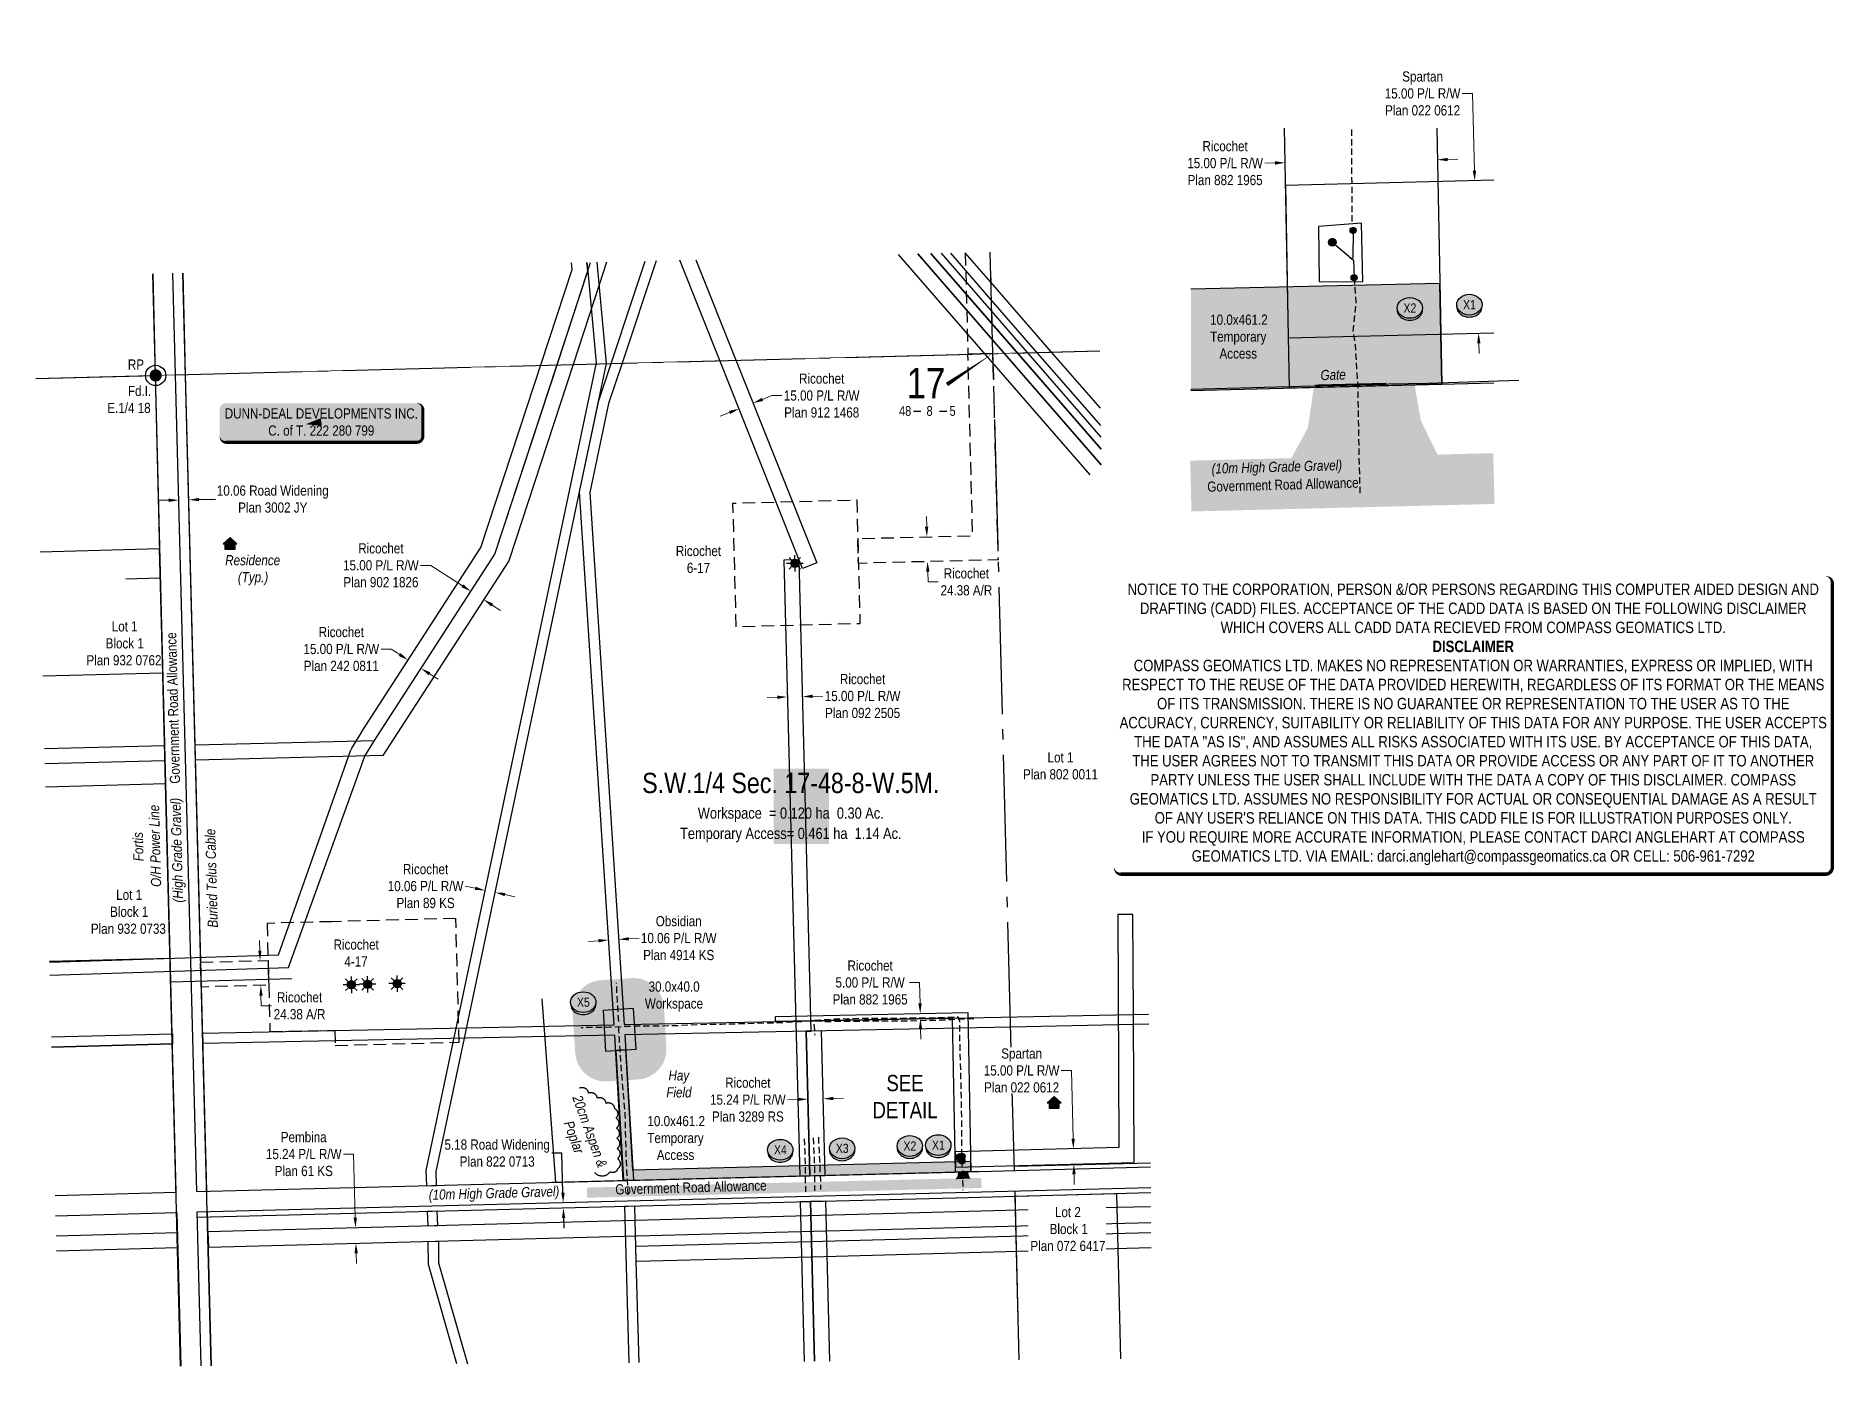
# Model space of a CAD drawing. Extents: x 623791 to 625561, y 5888643 to 5889953.
import ezdxf
from ezdxf.enums import TextEntityAlignment as Align

# ---------------------------------------------------------------- set-up
doc = ezdxf.new("R2010")
doc.units = 0
doc.header["$LTSCALE"] = 5
doc.header["$PDSIZE"] = 0.5
for name, pattern in [('0', [1, 1, 0]), ('foc-ACCESSROAD', [3.75, 2.5, -1.25]), ('foc-QUARTERLINE', [33, 25, -3, 2, -3]), ('UG_PIPE', [1.875, 1.25, -0.625])]:
    doc.linetypes.add(name, pattern=pattern)
doc.layers.get('Defpoints').update_dxf_attribs({"color": 9})
for name, color, linetype in [('10', 1, 'Continuous'), ('35', 37, 'Continuous'), ('9', 3, 'Continuous'), ('AS-FENCE', 48, 'foc-FENCE'), ('AS-OWNER', 7, 'Continuous'), ('AS-PIPE-UG', 44, 'UG_PIPE'), ('AS-POWER', 104, 'foc-POWER'), ('AS-POWER-T', 104, 'Continuous'), ('AS-RESIDENCE', 14, 'Continuous'), ('AS-ROADS', 254, 'Continuous'), ('AS-SYMBOL', 7, 'Continuous'), ('AS-TELUS', 224, 'foc-TEL'), ('AS-UNDERLAY-H', 141, 'Continuous'), ('C-RW', 13, 'Continuous'), ('C-SYMBOL', 7, 'Continuous'), ('C-WS-S', 8, 'Continuous'), ('DETAIL-T', 7, 'Continuous'), ('F-AR', 190, 'foc-ACCESSROAD'), ('F-RW', 190, 'Continuous'), ('F-WS', 190, 'foc-ACCESSROAD'), ('F-WS-S', 8, 'Continuous'), ('L-AREAREQUIRED', 7, 'Continuous'), ('L-AREAWORK', 5, 'Continuous'), ('L-MON', 1, 'Continuous'), ('L-ROAD-T', 7, 'Continuous'), ('L-SEC', 7, 'Continuous'), ('L-SECLBL', 7, 'Continuous'), ('L-SECQ', 8, 'foc-QUARTERLINE'), ('L-TITLEDB', 4, 'Continuous'), ('L-TITLEDB-T', 4, 'Continuous'), ('P-BUFFER-H 30m', 51, 'Continuous'), ('P-CROSSINGS', 250, 'Continuous'), ('P-TEMP-H', 41, 'Continuous'), ('P-TEMP_WORKSPACE', 46, 'Continuous'), ('T-BUSH', 110, '0'), ('T-BUSH-T', 110, 'Continuous')]:
    doc.layers.add(name, color=color, linetype=linetype)
doc.layers.add('AS-PIPE-AG', color=7, linetype='Continuous', true_color=0x7d00fa)
for name, color, linetype, lineweight in [('C-RW-T', 13, 'Continuous', 9), ('F-AR-T', 190, 'Continuous', 9), ('F-RW-T', 190, 'Continuous', 9), ('T-TEXT', 48, 'Continuous', 18)]:
    doc.layers.add(name, color=color, linetype=linetype, lineweight=lineweight)
doc.layers.add('DISCLAIMER', color=7, linetype='Continuous', plot=False)
doc.styles.add('100L', font='ARIALN.TTF', dxfattribs={"height": 11})
doc.styles.add('175L', font='ARIALN.TTF', dxfattribs={"height": 20})
doc.styles.add('80', font='ARIALN.TTF', dxfattribs={"height": 10})
doc.styles.add('80CG', font='ARIALN.TTF', dxfattribs={"height": 10})
doc.styles.add('80L', font='ARIALN.TTF', dxfattribs={"height": 10})
doc.styles.add('80LS', font='ARIALNI.TTF', dxfattribs={"height": 10})
doc.styles.add('Crossing', font='ARIALN.TTF', dxfattribs={"height": 10})
doc.styles.add('foc-LtypeFont', font='ARIALN.TTF', dxfattribs={"height": 7.35})
doc.styles.add('SIMPLEX', font='ARIALN.TTF')
doc.linetypes.add('foc-FENCE', pattern='A,10,-1,["X",foc-LtypeFont,S=0.2,R=0,X=-0.625,Y=-0.75],-1.24', length=12.24)
doc.linetypes.add('foc-POWER', pattern='A,6,-1,["P",foc-LtypeFont,S=0.2,R=0,X=-0.625,Y=-0.75],-1.24,4', length=12.24)
doc.linetypes.add('foc-POWER-NOLINE', pattern='A,0,-4,["P",foc-LtypeFont,S=0.2,R=0,X=-0.625,Y=-0.75],-8.24', length=12.24)
doc.linetypes.add('foc-TEL', pattern='A,2,-1,["T",foc-LtypeFont,S=0.2,R=0,X=-0.425,Y=-0.75],-1.24,8', length=12.24)
doc.linetypes.add('foc-TEL-NOLINE', pattern='A,0,-2,["T",foc-LtypeFont,S=0.2,R=0,X=-0.425,Y=-0.75],-10.24', length=12.24)
doc.dimstyles.new('Compass 5 000', dxfattribs={"dimscale": 5, "dimtxt": 9, "dimasz": 2, "dimexe": 0.2, "dimexo": 0.0625, "dimgap": 0.5, "dimtad": 0, "dimtih": 1, "dimtoh": 1, "dimzin": 0, "dimdsep": 46, "dimtxsty": '80CG', "dimcen": 0.1, "dimse1": 1, "dimse2": 1, "dimclrd": 256, "dimclrt": 256, "dimaunit": 1, "dimadec": 4, "dimazin": 0, "dimtfac": 0.06, "dimtofl": 0, "dimtmove": 0, "dimatfit": 1, "dimfxl": 0.2, "dimtolj": 1, "dimtzin": 0, "dimlwd": -1, "dimarcsym": 0})

msp = doc.modelspace()

# ---------------------------------------------------------------- texts
at = {"layer": 'AS-POWER-T', "insert": (623887.259, 5889113.799), "char_height": 10, "attachment_point": 1, "rotation": 91.476042, "style": '175L'}
msp.add_mtext_dynamic_manual_height_columns('\\pi26.305;{\\fArial Narrow|b0|i1|c0|p34;Fortis\\P\\pi0.57524;O/H Power Line}', width=80.67299, gutter_width=100, heights=[0], dxfattribs=at)
at = {"layer": 'AS-RESIDENCE', "insert": (623988.091, 5889441.541), "char_height": 10, "attachment_point": 1, "style": '80L'}
msp.add_mtext_dynamic_manual_height_columns('\\pi-11.134;{\\fArial Narrow|b0|i1|c0|p34;Residence\\P\\pi1.3694;(Typ.)}', width=31.01981, gutter_width=50, heights=[0], dxfattribs=at)
at = {"layer": 'AS-TELUS', "insert": (623959.766, 5889074.702), "char_height": 10, "attachment_point": 1, "rotation": 91.554881, "style": '80L'}
msp.add_mtext_dynamic_manual_height_columns('{\\fArial Narrow|b0|i1|c0|p34;Buried Telus Cable}', width=100.05139, gutter_width=50, heights=[0], dxfattribs=at)
at = {"layer": 'C-SYMBOL', "color": 3, "style": '175L'}
msp.add_text('S.W.1/4 Sec. 17-48-8-W.5M.', height=19.993, dxfattribs=at).set_placement((624533.989, 5889201.301), align=Align.BOTTOM_CENTER)
at = {"layer": 'DETAIL-T', "color": 3, "insert": (624646.488, 5888908.506), "char_height": 15.9944, "width": 63.61384, "attachment_point": 5, "style": '80CG'}
msp.add_mtext('SEE\\PDETAIL', dxfattribs=at)
at = {"layer": 'F-AR-T', "char_height": 10, "attachment_point": 1, "style": '80L'}
for s, width, insert in [('\\pi-7.8217;Ricochet\\P\\pi3.0037;6-17', 27.97871, (624428.58, 5889450.632)), ('\\pi0.31628;Ricochet \\P\\pi11.002;4-17', 44.25467, (624083.354, 5889063.235))]:
    msp.add_mtext_dynamic_manual_height_columns(s, width=width, gutter_width=50, heights=[0], dxfattribs=dict(at, insert=insert))
at = {"layer": 'L-AREAREQUIRED', "color": 5, "style": '100L'}
msp.add_text('Workspace  = 0.120 ha  0.30 Ac.', height=10.99615, dxfattribs=at).set_placement((624533.989, 5889178.809), align=Align.BOTTOM_CENTER)
at = {"layer": 'L-AREAWORK', "color": 5, "style": '100L'}
msp.add_text('Temporary Access= 0.461 ha  1.14 Ac.', height=10.99615, dxfattribs=at).set_placement((624533.989, 5889158.816), align=Align.BOTTOM_CENTER)
at = {"layer": 'L-MON', "insert": (623825.47, 5889608.126), "char_height": 10, "attachment_point": 1, "style": '80L'}
msp.add_mtext_dynamic_manual_height_columns('\\pi55.636;Fd.I. \\P\\pi35.364;E.1/4 18', width=76.61864, gutter_width=50, heights=[0], dxfattribs=at)
at = {"layer": 'L-ROAD-T', "style": '80L'}
for rotation, p in [(1.565655, (625018.645, 5889510.923)), (91.479847, (623925.606, 5889290.981)), (1.565655, (624435.639, 5888819.161))]:
    msp.add_text('Government Road Allowance', height=10, rotation=rotation, dxfattribs=at).set_placement(p, align=Align.MIDDLE_CENTER)
at = {"layer": 'L-TITLEDB-T', "char_height": 10, "attachment_point": 1, "style": '80L'}
for s, width, insert in [('\\pi25.422;Lot 1\\P\\pi19.392;Block 1\\P\\pi0.48997;Plan 932 0762', 73.38786, (623839.816, 5889376.396)), ('\\pi28.356;Lot 1\\P\\pi4.1816;Plan 802 0011', 79.25673, (624758.472, 5889247.472)), ('\\pi33.709;Lot 1\\P\\pi27.679;Block 1\\P\\pi8.7465;Plan 932 0733', 89.96233, (623835.904, 5889112.136))]:
    msp.add_mtext_dynamic_manual_height_columns(s, width=width, gutter_width=50, heights=[0], dxfattribs=dict(at, insert=insert))
at = {"layer": 'P-TEMP_WORKSPACE', "char_height": 10, "attachment_point": 1, "style": '80L'}
for s, width, insert in [('\\pi11.554;10.0x461.2\\P\\pi11.49;Temporary\\P\\pi20.743;Access', 77.9723, (624935.433, 5889678.335)), ('\\pi3.8083;30.0x40.0\\P\\pi0.13841;Workspace', 56.92075, (624390.11, 5889021.83)), ('\\pi11.554;10.0x461.2\\P\\pi11.49;Temporary\\P\\pi20.743;Access', 77.9723, (624381.252, 5888889.434))]:
    msp.add_mtext_dynamic_manual_height_columns(s, width=width, gutter_width=50, heights=[0], dxfattribs=dict(at, insert=insert))
at = {"layer": 'T-BUSH-T', "insert": (624340.829, 5888876), "char_height": 9.9965, "width": 74.40545, "attachment_point": 2, "rotation": 290, "style": '80LS'}
msp.add_mtext('20cm Aspen &\\PPoplar', dxfattribs=at)
at = {"layer": 'T-TEXT', "style": '80LS'}
for s, rotation, p in [('Gate', 1.565655, (625068.117, 5889619.125)), ('(10m High Grade Gravel)', 1.565655, (625012.611, 5889528.471)), ('(High Grade Gravel)', 91.479847, (623929.222, 5889151.027)), ('(10m High Grade Gravel)', 1.565655, (624241.692, 5888813.589))]:
    msp.add_text(s, height=10, rotation=rotation, dxfattribs=at).set_placement(p, align=Align.MIDDLE_CENTER)
at = {"layer": 'T-TEXT', "insert": (624411.073, 5888934.373), "char_height": 10, "attachment_point": 1, "style": '80L'}
msp.add_mtext_dynamic_manual_height_columns('\\pi2.4556;{\\fArial Narrow|b0|i1|c0|p34;Hay \\P\\pi0.33073;Field }', width=25.49774, gutter_width=50, heights=[0], dxfattribs=at)

# ---------------------------------------------------------------- blocks, each defined once
blk = doc.blocks.new('*D376')
at = {"layer": 'C-RW-T', "transparency": 16777216}
for p, q in [((624344.6, 5889061.9), (624334.6, 5889061.3)), ((624374.6, 5889063.9), (624384.5, 5889064.5))]:
    blk.add_line(p, q, dxfattribs=at)
for points in [[(624344.4, 5889063.6), (624344.7, 5889060.3), (624354.5, 5889062.6)], [(624374.4, 5889065.5), (624374.7, 5889062.2), (624364.6, 5889063.2)]]:
    blk.add_solid(points, dxfattribs=at)
at = {"layer": 'Defpoints', "color": 0, "transparency": 16777216}
for p in [(624364.6, 5889063.2), (624355.2, 5889053.1), (624365.2, 5889053.7)]:
    blk.add_point(p, dxfattribs=at)
at = {"layer": 'C-RW-T', "transparency": 16777216, "insert": (624423.6, 5889064.5), "char_height": 10, "attachment_point": 5, "style": '80CG'}
blk.add_mtext('\\A1;Obsidian\\P10.06 P/L R/W^JPlan 4914 KS', dxfattribs=at)
blk = doc.blocks.new('*D381')
at = {"layer": 'Defpoints', "color": 0, "transparency": 16777216}
for p in [(624232.9, 5889111.5), (624229.2, 5889094), (624239.1, 5889091.9)]:
    blk.add_point(p, dxfattribs=at)
at = {"layer": 'F-RW-T', "transparency": 16777216}
for p, q in [((624223.2, 5889113.6), (624213.4, 5889115.7)), ((624252.5, 5889107.4), (624262.3, 5889105.3))]:
    blk.add_line(p, q, dxfattribs=at)
for points in [[(624223.5, 5889115.2), (624222.8, 5889112), (624232.9, 5889111.5)], [(624252.9, 5889109), (624252.2, 5889105.8), (624242.8, 5889109.5)]]:
    blk.add_solid(points, dxfattribs=at)
at = {"layer": 'F-RW-T', "transparency": 16777216, "insert": (624174.3, 5889115.7), "char_height": 10, "attachment_point": 5, "style": '80CG'}
blk.add_mtext('\\A1;Ricochet\\P10.06 P/L R/W^JPlan 89 KS', dxfattribs=at)
blk = doc.blocks.new('*D383')
at = {"layer": 'Defpoints', "color": 0, "transparency": 16777216}
for p in [(624218.9, 5889406), (624185.5, 5889354.4), (624198.1, 5889346.2)]:
    blk.add_point(p, dxfattribs=at)
at = {"layer": 'F-RW-T', "transparency": 16777216}
for p, q in [((624179.4, 5889431.5), (624169.4, 5889431.5)), ((624210.5, 5889411.4), (624179.4, 5889431.5)), ((624239.8, 5889392.4), (624248.2, 5889387))]:
    blk.add_line(p, q, dxfattribs=at)
for points in [[(624211.4, 5889412.8), (624209.6, 5889410), (624218.9, 5889406)], [(624240.8, 5889393.8), (624238.9, 5889391), (624231.4, 5889397.9)]]:
    blk.add_solid(points, dxfattribs=at)
at = {"layer": 'F-RW-T', "transparency": 16777216, "insert": (624130.3, 5889431.5), "char_height": 10, "attachment_point": 5, "style": '80CG'}
blk.add_mtext('\\A1;Ricochet\\P15.00 P/L R/W\\PPlan 902 1826', dxfattribs=at)
blk = doc.blocks.new('*D386')
at = {"layer": 'Defpoints', "color": 0, "transparency": 16777216}
for p in [(624545.6, 5889302.3), (624531.1, 5889283.2), (624546.1, 5889283.5)]:
    blk.add_point(p, dxfattribs=at)
at = {"layer": 'F-RW-T', "transparency": 16777216}
for p, q in [((624555.6, 5889302.5), (624565.6, 5889302.8)), ((624520.6, 5889301.6), (624510.6, 5889301.4))]:
    blk.add_line(p, q, dxfattribs=at)
for points in [[(624520.6, 5889303.3), (624520.7, 5889300), (624530.6, 5889301.9)], [(624555.5, 5889304.2), (624555.6, 5889300.9), (624545.6, 5889302.3)]]:
    blk.add_solid(points, dxfattribs=at)
at = {"layer": 'F-RW-T', "transparency": 16777216, "insert": (624604.7, 5889302.8), "char_height": 10, "attachment_point": 5, "style": '80CG'}
blk.add_mtext('\\A1;Ricochet\\P15.00 P/L R/W\\PPlan 092 2505', dxfattribs=at)
blk = doc.blocks.new('*D387')
at = {"layer": 'Defpoints', "color": 0, "transparency": 16777216}
for p in [(624615.4, 5888989.3), (624615.5, 5888984.3), (624661.5, 5888990.2)]:
    blk.add_point(p, dxfattribs=at)
at = {"layer": 'F-RW-T', "transparency": 16777216}
for p, q in [((624660.8, 5889020.8), (624650.8, 5889020.8)), ((624661.3, 5889000.2), (624660.8, 5889020.8)), ((624661.8, 5888975.2), (624662, 5888965.2))]:
    blk.add_line(p, q, dxfattribs=at)
for points in [[(624662.9, 5889000.3), (624659.6, 5889000.2), (624661.5, 5888990.2)], [(624663.4, 5888975.3), (624660.1, 5888975.2), (624661.6, 5888985.2)]]:
    blk.add_solid(points, dxfattribs=at)
at = {"layer": 'F-RW-T', "transparency": 16777216, "insert": (624612.1, 5889020.8), "char_height": 10, "attachment_point": 5, "style": '80CG'}
blk.add_mtext('\\A1;Ricochet\\P5.00 P/L R/W\\PPlan 882 1965', dxfattribs=at)
blk = doc.blocks.new('*D388')
at = {"layer": 'Defpoints', "color": 0, "transparency": 16777216}
for p in [(624797.4, 5888856.7), (624812.3, 5888857.1), (624797.8, 5888841.8)]:
    blk.add_point(p, dxfattribs=at)
at = {"layer": 'F-RW-T', "transparency": 16777216}
for p, q in [((624810.3, 5888934.2), (624800.3, 5888934.2)), ((624812, 5888867.1), (624810.3, 5888934.2)), ((624812.9, 5888832.1), (624813.2, 5888822.1))]:
    blk.add_line(p, q, dxfattribs=at)
for points in [[(624813.7, 5888867.2), (624810.4, 5888867.1), (624812.3, 5888857.1)], [(624814.6, 5888832.2), (624811.3, 5888832.1), (624812.7, 5888842.1)]]:
    blk.add_solid(points, dxfattribs=at)
at = {"layer": 'F-RW-T', "transparency": 16777216, "insert": (624761.3, 5888934.2), "char_height": 10, "attachment_point": 5, "style": '80CG', "bg_fill": 3, "box_fill_scale": 1.1, "bg_fill_color": 256, "bg_fill_true_color": 13158600, "bg_fill_transparency": 0}
blk.add_mtext('\\A1;Spartan\\P15.00 P/L R/W\\PPlan 022 0612', dxfattribs=at)
blk = doc.blocks.new('*D390')
at = {"layer": 'Defpoints', "color": 0, "transparency": 16777216}
for p in [(623941.2, 5889496), (623931.9, 5889468.1), (623941.9, 5889468.4)]:
    blk.add_point(p, dxfattribs=at)
at = {"layer": 'L-TITLEDB-T', "transparency": 16777216}
for p, q in [((623921.1, 5889495.5), (623911.2, 5889495.2)), ((623951.2, 5889496.3), (623967.3, 5889496.7))]:
    blk.add_line(p, q, dxfattribs=at)
for points in [[(623921.1, 5889497.2), (623921.2, 5889493.8), (623931.1, 5889495.7)], [(623951.1, 5889497.9), (623951.2, 5889494.6), (623941.2, 5889496)]]:
    blk.add_solid(points, dxfattribs=at)
at = {"layer": 'L-TITLEDB-T', "transparency": 16777216, "insert": (624023.8, 5889496.7), "char_height": 10, "attachment_point": 5, "style": '80CG'}
blk.add_mtext('\\A1;10.06 Road Widening\\PPlan 3002 JY', dxfattribs=at)
blk = doc.blocks.new('*D392')
at = {"layer": 'Defpoints', "color": 0, "transparency": 16777216}
for p in [(624419.1, 5888806.9), (624309.8, 5888804.1), (624419.2, 5888801.7)]:
    blk.add_point(p, dxfattribs=at)
at = {"layer": 'L-TITLEDB-T', "transparency": 16777216}
for p, q in [((624308.6, 5888852.9), (624298.6, 5888852.9)), ((624309.6, 5888814.1), (624308.6, 5888852.9)), ((624310.2, 5888788.9), (624310.5, 5888778.9))]:
    blk.add_line(p, q, dxfattribs=at)
for points in [[(624311.3, 5888814.1), (624307.9, 5888814.1), (624309.8, 5888804.1)], [(624311.9, 5888789), (624308.6, 5888788.9), (624310, 5888798.9)]]:
    blk.add_solid(points, dxfattribs=at)
at = {"layer": 'L-TITLEDB-T', "transparency": 16777216, "insert": (624244.8, 5888852.9), "char_height": 10, "attachment_point": 5, "style": '80CG'}
blk.add_mtext('\\A1;5.18 Road Widening\\PPlan 822 0713', dxfattribs=at)
blk = doc.blocks.new('*D394')
at = {"layer": 'Defpoints', "color": 0, "transparency": 16777216}
for p in [(624105.3, 5888779.4), (624107.7, 5888779.4), (624108.1, 5888764.2)]:
    blk.add_point(p, dxfattribs=at)
at = {"layer": 'F-RW-T', "transparency": 16777216}
for p, q in [((624103.4, 5888851.9), (624093.4, 5888851.9)), ((624105, 5888789.4), (624103.4, 5888851.9)), ((624106, 5888754.1), (624106.2, 5888744.1))]:
    blk.add_line(p, q, dxfattribs=at)
for points in [[(624106.7, 5888789.4), (624103.4, 5888789.3), (624105.3, 5888779.4)], [(624107.6, 5888754.2), (624104.3, 5888754.1), (624105.7, 5888764.1)]]:
    blk.add_solid(points, dxfattribs=at)
at = {"layer": 'F-RW-T', "transparency": 16777216, "insert": (624054.3, 5888851.9), "char_height": 10, "attachment_point": 5, "style": '80CG'}
blk.add_mtext('\\A1;Pembina\\P15.24 P/L R/W^JPlan 61 KS', dxfattribs=at)
blk = doc.blocks.new('*D395')
at = {"layer": 'Defpoints', "color": 0, "transparency": 16777216}
for p in [(624550.7, 5888908.3), (624550.8, 5888906), (624565.9, 5888908.7)]:
    blk.add_point(p, dxfattribs=at)
at = {"layer": 'F-RW-T', "transparency": 16777216}
for p, q in [((624540.8, 5888905.8), (624530.8, 5888905.5)), ((624576, 5888906.7), (624586, 5888907))]:
    blk.add_line(p, q, dxfattribs=at)
for points in [[(624540.7, 5888907.4), (624540.8, 5888904.1), (624550.8, 5888906)], [(624576, 5888908.4), (624576, 5888905), (624566, 5888906.4)]]:
    blk.add_solid(points, dxfattribs=at)
at = {"layer": 'F-RW-T', "transparency": 16777216, "insert": (624491.7, 5888905.5), "char_height": 10, "attachment_point": 5, "style": '80CG'}
blk.add_mtext('\\A1;Ricochet\\P15.24 P/L R/W\\PPlan 3289 RS', dxfattribs=at)
blk = doc.blocks.new('*D396')
at = {"layer": 'Defpoints', "color": 0, "transparency": 16777216}
for p in [(624453.7, 5889659.1), (624467.5, 5889664.6), (624496.8, 5889591.2)]:
    blk.add_point(p, dxfattribs=at)
at = {"layer": 'F-RW-T', "transparency": 16777216}
for p, q in [((624506.1, 5889594.9), (624515.3, 5889598.6)), ((624515.3, 5889598.6), (624525.3, 5889598.6)), ((624473.7, 5889582), (624464.4, 5889578.3))]:
    blk.add_line(p, q, dxfattribs=at)
for points in [[(624505.4, 5889596.4), (624506.7, 5889593.3), (624496.8, 5889591.2)], [(624473.1, 5889583.5), (624474.3, 5889580.4), (624483, 5889585.7)]]:
    blk.add_solid(points, dxfattribs=at)
at = {"layer": 'F-RW-T', "transparency": 16777216, "insert": (624564.4, 5889598.6), "char_height": 10, "attachment_point": 5, "style": '80CG'}
blk.add_mtext('\\A1;Ricochet\\P15.00 P/L R/W^JPlan 912 1468', dxfattribs=at)
blk = doc.blocks.new('L-SECLBL')
at = {"layer": '9', "color": 7}
for p, q in [((-5.1, -27.8), (-12.3, -27.8)), ((20.7, -27.8), (13.5, -27.8))]:
    blk.add_line(p, q, dxfattribs=at)
at = {"layer": '10', "color": 2, "style": 'SIMPLEX'}
blk.add_attdef('SEC', text='', height=30, dxfattribs=at).set_placement((0, 0), align=Align.MIDDLE)
at = {"layer": '10', "color": 5, "style": '80L'}
blk.add_attdef('TWP', text='', height=9.5, dxfattribs=at).set_placement((-14.4, -27.4), align=Align.MIDDLE_RIGHT)
blk.add_attdef('RGE', text='', height=9.5, dxfattribs=at).set_placement((3.6, -27.4), align=Align.MIDDLE_CENTER)
blk.add_attdef('MER', text='', height=9.5, dxfattribs=at).set_placement((23.2, -27.4), align=Align.MIDDLE_LEFT)
blk = doc.blocks.new('*U400')
h = blk.add_hatch(color=59)
edge = h.paths.add_edge_path()
edge.add_line((-94, -20), (94, -20))
edge.add_arc((94, -14), 6, 270, 360)
edge.add_line((100, -14), (100, 12.5))
edge.add_arc((94, 12.5), 6, 0, 90)
edge.add_line((94, 18.5), (-94, 18.5))
edge.add_arc((-94, 12.5), 6, 90, 180)
edge.add_line((-100, 12.5), (-100, -14))
edge.add_arc((-94, -14), 6, 180, 270)
at = {"color": 1, "flags": 128}
blk.add_lwpolyline([(-94, -20, 3, 3, 0), (94, -20, 3, 3, 0.414214), (100, -14, 3, 3, 0), (100, 12.5, 3, 0, 0.414214), (94, 18.5, 0, 0, 0), (-94, 18.5, 0, 0, 0.414214), (-100, 12.5, 0, 0, 0), (-100, -14, 0, 3, 0.414214)], format="xyseb", close=True, dxfattribs=at)
blk.add_lwpolyline([(-15.4, -2.2, 0, 7.5, 0), (0, 0, 0, 0, 0)], format="xyseb", dxfattribs=at)
at = {"color": 1, "style": '80'}
blk.add_attdef('ENTER_TEXT_001', (-36, -5), '', height=10, dxfattribs=at)
blk = doc.blocks.new('res_occ')
for points in [[(0.1, 0.89), (-1.26, -0.37), (1.46, -0.37)], [(-0.9, -1.43), (1.1, -1.43), (1.1, -0.37), (-0.9, -0.37)]]:
    blk.add_hatch(color=14).paths.add_polyline_path(points)
at = {"color": 14}
for points in [[(0.1, 0.89), (-1.26, -0.37), (1.46, -0.37)], [(-0.9, -1.43), (1.1, -1.43), (1.1, -0.37), (-0.9, -0.37)]]:
    blk.add_lwpolyline(points, close=True, dxfattribs=at)
blk = doc.blocks.new('*D405')
at = {"layer": 'Defpoints', "color": 0, "transparency": 16777216}
for p in [(624670.2, 5889459.6), (624668.7, 5889435.2), (624670.8, 5889435.2)]:
    blk.add_point(p, dxfattribs=at)
at = {"layer": 'F-AR-T', "transparency": 16777216}
for p, q in [((624667.8, 5889469.6), (624667.5, 5889479.6)), ((624668.9, 5889425.2), (624669.2, 5889415.2)), ((624669.2, 5889415.2), (624679.2, 5889415.2))]:
    blk.add_line(p, q, dxfattribs=at)
for points in [[(624669.4, 5889469.6), (624666.1, 5889469.5), (624668, 5889459.6)], [(624670.6, 5889425.2), (624667.2, 5889425.2), (624668.7, 5889435.2)]]:
    blk.add_solid(points, dxfattribs=at)
at = {"layer": 'F-AR-T', "transparency": 16777216, "insert": (624706.9, 5889415.2), "char_height": 10, "attachment_point": 5, "style": '80CG'}
blk.add_mtext('\\A1;Ricochet\\P24.38 A/R', dxfattribs=at)
blk = doc.blocks.new('GAS')
h = blk.add_hatch(color=255)
h.dxf.hatch_style = 1
edge = h.paths.add_edge_path()
edge.add_arc((0, 0), 0.9, 0, 360)
for p, q in [((-0.81, 0), (-1.62, 0)), ((-0.57, 0.57), (-1.14, 1.14)), ((0, 0.81), (0, 1.62)), ((0.57, 0.57), (1.14, 1.14)), ((1.62, 0), (0.81, 0)), ((-0.57, -0.57), (-1.14, -1.14)), ((0, -0.81), (0, -1.62)), ((1.14, -1.14), (0.57, -0.57))]:
    blk.add_line(p, q)
blk.add_circle((0, 0), 0.8)
blk = doc.blocks.new('*D406')
at = {"layer": 'Defpoints', "color": 0, "transparency": 16777216}
for p in [(623984.5, 5889041.6), (624011.3, 5889042.3), (623985.1, 5889017.2)]:
    blk.add_point(p, dxfattribs=at)
at = {"layer": 'F-AR-T', "transparency": 16777216}
for p, q in [((624011.1, 5889052.3), (624010.8, 5889062.3)), ((624012.2, 5889007.9), (624012.5, 5888997.9)), ((624012.5, 5888997.9), (624022.5, 5888997.9))]:
    blk.add_line(p, q, dxfattribs=at)
for points in [[(624012.7, 5889052.3), (624009.4, 5889052.3), (624011.3, 5889042.3)], [(624013.9, 5889008), (624010.6, 5889007.9), (624012, 5889017.9)]]:
    blk.add_solid(points, dxfattribs=at)
at = {"layer": 'F-AR-T', "transparency": 16777216, "insert": (624050.2, 5888997.9), "char_height": 10, "attachment_point": 5, "style": '80CG'}
blk.add_mtext('\\A1;Ricochet\\P24.38 A/R', dxfattribs=at)
blk = doc.blocks.new('PIG')
h = blk.add_hatch(color=255)
h.dxf.hatch_style = 1
edge = h.paths.add_edge_path()
edge.add_arc((0, 0), 0.85, 0, 360)
at = {"layer": 'AS-SYMBOL'}
h = blk.add_hatch(color=13, dxfattribs=at)
h.dxf.hatch_style = 1
h.paths.add_polyline_path([(-0.1, 0, 1), (-0.55, 0, 1)])
h = blk.add_hatch(color=13, dxfattribs=at)
h.dxf.hatch_style = 1
h.paths.add_polyline_path([(0.1, 0, 1), (0.55, 0, 1)])
at = {"layer": 'AS-SYMBOL', "color": 13}
for centre, radius in [((0, 0), 0.75), ((-0.33, 0), 0.225), ((0.33, 0), 0.225)]:
    blk.add_circle(centre, radius, dxfattribs=at)
blk = doc.blocks.new('RISER')
h = blk.add_hatch(color=255)
h.dxf.hatch_style = 1
edge = h.paths.add_edge_path()
edge.add_arc((0, 0), 0.7, 0, 360)
blk.add_hatch(color=13).paths.add_polyline_path([(0.58, -0.15), (-0.58, -0.15, 0.774597)])
at = {"color": 13}
blk.add_line((-0.58, -0.15), (0.58, -0.15), dxfattribs=at)
blk.add_circle((0, 0), 0.6, dxfattribs=at)
blk = doc.blocks.new('fdia')
at = {"color": 255, "const_width": 1}
blk.add_lwpolyline([(-0.5, 0, 1), (0.5, 0, 1)], format="xyb", close=True, dxfattribs=at)
blk = doc.blocks.new('Fdiaa')
blk.add_blockref('fdia', (0, 0))
blk = doc.blocks.new('fdib')
at = {"color": 1, "const_width": 1.6}
blk.add_lwpolyline([(-0.4, 0, 1), (0.4, 0, 1)], format="xyb", close=True, dxfattribs=at)
at = {"color": 1}
blk.add_circle((0, 0), 0.8, dxfattribs=at)
blk = doc.blocks.new('Fdibb')
blk.add_blockref('fdib', (0, 0))
blk = doc.blocks.new('fdicc')
for name in ['Fdibb', 'Fdiaa']:
    blk.add_blockref(name, (0, 0))
blk = doc.blocks.new('FDI')
blk.add_blockref('fdicc', (0, 0))
blk = doc.blocks.new('*U480')
at = {"layer": '35', "color": 3}
blk.add_circle((0, 0), 10, dxfattribs=at)
at = {"layer": '35', "color": 3, "style": '80'}
blk.add_attdef('RP_001', (-27.4, 5.8), '', height=10, dxfattribs=at)
blk = doc.blocks.new('*D481')
at = {"layer": 'Defpoints', "color": 0, "transparency": 16777216}
for p in [(625020.8, 5889827.8), (625020.9, 5889821.4), (625171, 5889824.4)]:
    blk.add_point(p, dxfattribs=at)
at = {"layer": 'F-AR-T', "transparency": 16777216}
for p, q in [((625010.8, 5889827.6), (625000.8, 5889827.4)), ((625180.8, 5889831), (625190.8, 5889831.2))]:
    blk.add_line(p, q, dxfattribs=at)
for points in [[(625010.7, 5889829.3), (625010.8, 5889825.9), (625020.8, 5889827.8)], [(625180.8, 5889832.7), (625180.9, 5889829.3), (625170.8, 5889830.8)]]:
    blk.add_solid(points, dxfattribs=at)
at = {"layer": 'F-AR-T', "transparency": 16777216, "insert": (624961.7, 5889827.4), "char_height": 10, "attachment_point": 5, "style": '80CG'}
blk.add_mtext('\\A1;Ricochet\\P15.00 P/L R/W\\PPlan 882 1965', dxfattribs=at)
blk = doc.blocks.new('*D482')
at = {"layer": 'Defpoints', "color": 0, "transparency": 16777216}
for p in [(625207.5, 5889810), (625209.7, 5889810.1), (625213.5, 5889660.2)]:
    blk.add_point(p, dxfattribs=at)
at = {"layer": 'F-RW-T', "transparency": 16777216}
for p, q in [((625205.3, 5889896), (625195.3, 5889896)), ((625207.2, 5889820), (625205.3, 5889896)), ((625211.6, 5889650.2), (625211.8, 5889640.2))]:
    blk.add_line(p, q, dxfattribs=at)
for points in [[(625208.9, 5889820.1), (625205.6, 5889820), (625207.5, 5889810)], [(625213.2, 5889650.2), (625209.9, 5889650.1), (625211.3, 5889660.2)]]:
    blk.add_solid(points, dxfattribs=at)
at = {"layer": 'F-RW-T', "transparency": 16777216, "insert": (625156.2, 5889896), "char_height": 10, "attachment_point": 5, "style": '80CG'}
blk.add_mtext('\\A1;Spartan\\P15.00 P/L R/W\\PPlan 022 0612', dxfattribs=at)
blk = doc.blocks.new('xing2')
h = blk.add_hatch(color=50)
h.dxf.hatch_style = 1
edge = h.paths.add_edge_path()
edge.add_ellipse((0, 0), major_axis=(-12.5, 0), ratio=0.816297, start_angle=0, end_angle=360)
h = blk.add_hatch(color=250)
h.dxf.hatch_style = 1
edge = h.paths.add_edge_path()
edge.add_ellipse((0, -2), major_axis=(-12.5, 0), ratio=0.816297, start_angle=0, end_angle=180)
edge.add_line((12.5, -2), (12.5, 0))
edge.add_ellipse((0, 0), major_axis=(-12.5, 0), ratio=0.816297, start_angle=0, end_angle=180, ccw=False)
edge.add_line((-12.5, 0), (-12.5, -2))
at = {"color": 250}
blk.add_ellipse((0, 0), major_axis=(-12.5, 0), ratio=0.816297, dxfattribs=at)
blk.add_ellipse((0, -2), major_axis=(-12.5, 0), ratio=0.816297, start_param=0, end_param=3.141593, dxfattribs=at)
at = {"color": 250, "style": 'Crossing'}
blk.add_attdef('CROSSING', text='', height=9, dxfattribs=at).set_placement((0.1, 0), align=Align.MIDDLE_CENTER)
at = {"color": 250, "style": 'Crossing', "flags": 1}
for tag, p in [('OWNER', (0.1, -12.5)), ('DESCRIPTION', (0.1, -25.8)), ('LOCATION', (0.1, -39.3)), ('DWG_REF', (0.1, -52.8))]:
    blk.add_attdef(tag, text='', height=9, dxfattribs=at).set_placement(p, align=Align.MIDDLE_CENTER)
blk = doc.blocks.new('*D484')
at = {"layer": 'Defpoints', "color": 0, "transparency": 16777216}
for p in [(624157.2, 5889338.2), (624157.4, 5889338.6), (624170, 5889330.5)]:
    blk.add_point(p, dxfattribs=at)
at = {"layer": 'F-RW-T', "transparency": 16777216}
for p, q in [((624140.4, 5889349.1), (624130.4, 5889349.1)), ((624148.8, 5889343.7), (624140.4, 5889349.1)), ((624178.2, 5889324.7), (624186.6, 5889319.3))]:
    blk.add_line(p, q, dxfattribs=at)
for points in [[(624149.7, 5889345.1), (624147.9, 5889342.3), (624157.2, 5889338.2)], [(624179.1, 5889326.1), (624177.3, 5889323.3), (624169.8, 5889330.1)]]:
    blk.add_solid(points, dxfattribs=at)
at = {"layer": 'F-RW-T', "transparency": 16777216, "insert": (624091.3, 5889349.1), "char_height": 10, "attachment_point": 5, "style": '80CG'}
blk.add_mtext('\\A1;Ricochet\\P15.00 P/L R/W\\PPlan 242 0811 ', dxfattribs=at)
blk = doc.blocks.new('Disclaimer_Legal')
at = {"layer": 'DISCLAIMER', "color": 254, "flags": 128}
blk.add_lwpolyline([(-3613, -1105, 37.5, 37.5, 0), (4096, -1105, 37.5, 37.5, 0.414214), (4171, -1030, 37.5, 37.5, 0), (4171, 2079, 37.5, 0, 0.414214), (4096, 2154, 0, 0, 0), (-3613, 2154, 0, 0, 0.414214), (-3688, 2079, 0, 0, 0), (-3688, -1030, 0, 37.5, 0.414214)], format="xyseb", close=True, dxfattribs=at)
at = {"layer": 'DISCLAIMER', "color": 254, "insert": (242, 534), "char_height": 125, "width": 7717.57, "attachment_point": 5, "style": '80'}
blk.add_mtext('NOTICE TO THE CORPORATION, PERSON &/OR PERSONS REGARDING THIS COMPUTER AIDED DESIGN AND DRAFTING (CADD) FILES. ACCEPTANCE OF THE CADD DATA IS BASED ON THE FOLLOWING DISCLAIMER WHICH COVERS ALL CADD DATA RECIEVED FROM COMPASS GEOMATICS LTD.\\P{\\fArial Narrow|b1|i0|c0|p34;DISCLAIMER}\\PCOMPASS GEOMATICS LTD. MAKES NO REPRESENTATION OR WARRANTIES, EXPRESS OR IMPLIED, WITH RESPECT TO THE REUSE OF THE DATA PROVIDED HEREWITH, REGARDLESS OF ITS FORMAT OR THE MEANS OF ITS TRANSMISSION. THERE IS NO GUARANTEE OR REPRESENTATION TO THE USER AS TO THE ACCURACY, CURRENCY, SUITABILITY OR RELIABILITY OF THIS DATA FOR ANY PURPOSE. THE USER ACCEPTS THE DATA "AS IS", AND ASSUMES ALL RISKS ASSOCIATED WITH ITS USE. BY ACCEPTANCE OF THIS DATA, THE USER AGREES NOT TO TRANSMIT THIS DATA OR PROVIDE ACCESS OR ANY PART OF IT TO ANOTHER PARTY UNLESS THE USER SHALL INCLUDE WITH THE DATA A COPY OF THIS DISCLAIMER. COMPASS GEOMATICS LTD. ASSUMES NO RESPONSIBILITY FOR ACTUAL OR CONSEQUENTIAL DAMAGE AS A RESULT OF ANY USER\'S RELIANCE ON THIS DATA. THIS CADD FILE IS FOR ILLUSTRATION PURPOSES ONLY.\\PIF YOU REQUIRE MORE ACCURATE INFORMATION, PLEASE CONTACT DARCI ANGLEHART AT COMPASS GEOMATICS LTD. VIA EMAIL: darci.anglehart@compassgeomatics.ca OR CELL: 506-961-7292', dxfattribs=at)

# ---------------------------------------------------------------- dimensions: what is measured, and where the dimension line sits
at = {"layer": 'C-RW-T'}
dim = msp.add_aligned_dim(p1=(624355.155, 5889053.056), p2=(624365.197, 5889053.71), distance=9.529, text='Obsidian\\P10.06 P/L R/W^JPlan 4914 KS', dimstyle='Compass 5 000', dxfattribs=at)
dim.commit()
dim.dimension.update_dxf_attribs({"geometry": '*D376', "text_midpoint": (624423.622, 5889064.517)})
at = {"layer": 'F-AR-T'}
for base, p1, p2, angle, text, picture, middle in [((625020.777, 5889827.793), (625170.976, 5889824.413), (625020.905, 5889821.409), 181.146788, 'Ricochet\\P15.00 P/L R/W\\PPlan 882 1965', '*D481', (624961.695, 5889827.392)), ((624011.331, 5889042.299), (623985.12, 5889017.225), (623984.483, 5889041.597), 91.497159, 'Ricochet\\P24.38 A/R', '*D406', (624050.226, 5888997.934))]:
    dim = msp.add_linear_dim(base=base, p1=p1, p2=p2, angle=angle, text=text, dimstyle='Compass 5 000', dxfattribs=at)
    dim.commit()
    dim.dimension.update_dxf_attribs({"geometry": picture, "text_midpoint": middle, "dimtype": 161})
dim = msp.add_aligned_dim(p1=(624670.195, 5889459.619), p2=(624670.818, 5889435.247), distance=-2.164, text='Ricochet\\P24.38 A/R', dimstyle='Compass 5 000', dxfattribs=at)
dim.commit()
dim.dimension.update_dxf_attribs({"geometry": '*D405', "text_midpoint": (624706.901, 5889415.198)})
at = {"layer": 'F-RW-T'}
for base, p1, p2, angle, text, picture, middle in [((625207.497, 5889810.049), (625213.537, 5889660.209), (625209.736, 5889810.106), 91.452644, 'Spartan\\P15.00 P/L R/W\\PPlan 022 0612', '*D482', (625156.232, 5889895.951)), ((624218.855, 5889405.996), (624198.082, 5889346.23), (624185.49, 5889354.368), 147.126986, 'Ricochet\\P15.00 P/L R/W\\PPlan 902 1826', '*D383', (624130.317, 5889431.492)), ((624232.943, 5889111.541), (624239.062, 5889091.911), (624229.241, 5889093.981), 168.097735, 'Ricochet\\P10.06 P/L R/W^JPlan 89 KS', '*D381', (624174.287, 5889115.666)), ((624661.457, 5888990.226), (624615.502, 5888984.305), (624615.402, 5888989.3), 91.152535, 'Ricochet\\P5.00 P/L R/W\\PPlan 882 1965', '*D387', (624612.074, 5889020.795)), ((624105.298, 5888779.383), (624108.107, 5888764.184), (624107.703, 5888779.447), 91.513332, 'Pembina\\P15.24 P/L R/W^JPlan 61 KS', '*D394', (624054.296, 5888851.892))]:
    dim = msp.add_linear_dim(base=base, p1=p1, p2=p2, angle=angle, text=text, dimstyle='Compass 5 000', dxfattribs=at)
    dim.commit()
    dim.dimension.update_dxf_attribs({"geometry": picture, "text_midpoint": middle, "dimtype": 161})
at = {"layer": 'F-RW-T', "color": 2}
dim = msp.add_linear_dim(base=(624496.767, 5889591.177), p1=(624453.674, 5889659.117), p2=(624467.465, 5889664.62), angle=21.750926, text='Ricochet\\P15.00 P/L R/W^JPlan 912 1468', dimstyle='Compass 5 000', dxfattribs=at)
dim.commit()
dim.dimension.update_dxf_attribs({"geometry": '*D396', "text_midpoint": (624564.429, 5889598.588), "dimtype": 161})
at = {"layer": 'F-RW-T'}
for p1, p2, distance, text, picture, middle in [((624170.04, 5889330.462), (624157.446, 5889338.601), 0.423, 'Ricochet\\P15.00 P/L R/W\\PPlan 242 0811 ', '*D484', (624091.333, 5889349.101)), ((624531.092, 5889283.159), (624546.072, 5889283.541), 18.735, 'Ricochet\\P15.00 P/L R/W\\PPlan 092 2505', '*D386', (624604.674, 5889302.779)), ((624565.944, 5888908.703), (624550.704, 5888908.303), 2.278, 'Ricochet\\P15.24 P/L R/W\\PPlan 3289 RS', '*D395', (624491.685, 5888905.501))]:
    dim = msp.add_aligned_dim(p1=p1, p2=p2, distance=distance, text=text, dimstyle='Compass 5 000', dxfattribs=at)
    dim.commit()
    dim.dimension.update_dxf_attribs({"geometry": picture, "text_midpoint": middle})
at = {"layer": 'L-TITLEDB-T'}
for base, p1, p2, angle, text, picture, middle in [((623941.168, 5889496.004), (623931.863, 5889468.106), (623941.884, 5889468.366), 1.48499, '10.06 Road Widening\\PPlan 3002 JY', '*D390', (624023.844, 5889496.68)), ((624309.845, 5888804.098), (624419.197, 5888801.704), (624419.066, 5888806.864), 91.450782, '5.18 Road Widening\\PPlan 822 0713', '*D392', (624244.829, 5888852.912))]:
    dim = msp.add_linear_dim(base=base, p1=p1, p2=p2, angle=angle, text=text, dimstyle='Compass 5 000', dxfattribs=at)
    dim.commit()
    dim.dimension.update_dxf_attribs({"geometry": picture, "text_midpoint": middle, "dimtype": 161})

# ---------------------------------------------------------------- hatches: boundary and pattern name
at = {"layer": 'AS-ROADS'}
h = msp.add_hatch(color=256, dxfattribs=at)
h.dxf.hatch_style = 1
h.paths.add_polyline_path([(625154.475, 5889573.883), (625171.192, 5889539.968), (625025.855, 5889534.943), (625043.325, 5889567.173), (625049.035, 5889606.403), (625148.525, 5889608.303)])
h = msp.add_hatch(color=256, dxfattribs=at)
h.dxf.hatch_style = 1
h.paths.add_polyline_path([(624708.657, 5888834.47), (624709.252, 5888831.028), (624710.924, 5888827.902), (624696.39, 5888827.134), (624698.137, 5888830.357), (624698.708, 5888834.28)])
at = {"layer": 'AS-UNDERLAY-H'}
h = msp.add_hatch(color=256, dxfattribs=at)
h.dxf.hatch_style = 1
h.paths.add_polyline_path([(624571.533, 5889231.485), (624517.077, 5889231.485), (624517.077, 5889157.102), (624571.533, 5889157.102)])
at = {"layer": 'P-BUFFER-H 30m'}
h = msp.add_hatch(color=256, dxfattribs=at)
h.dxf.hatch_style = 1
edge = h.paths.add_edge_path()
edge.add_line((624353.581, 5888923.436), (624383.508, 5888925.37))
edge.add_arc((624381.574, 5888955.297), 29.989, 273.697801, 363.697801)
edge.add_line((624411.501, 5888957.231), (624408.922, 5888997.134))
edge.add_arc((624378.995, 5888995.199), 29.989, 3.697801, 93.697801)
edge.add_line((624377.061, 5889025.127), (624347.134, 5889023.192))
edge.add_arc((624349.068, 5888993.265), 29.989, 93.697801, 183.697801)
edge.add_line((624319.141, 5888991.331), (624321.72, 5888951.428))
edge.add_arc((624351.647, 5888953.363), 29.989, 183.697801, 273.697801)
at = {"layer": 'P-TEMP-H'}
h = msp.add_hatch(color=256, dxfattribs=at)
h.dxf.hatch_style = 1
h.paths.add_polyline_path([(624927.963, 5889703.462), (624927.963, 5889603.464), (625175.305, 5889609.906), (625173.306, 5889708.933)])
h = msp.add_hatch(color=256, dxfattribs=at)
h.dxf.hatch_style = 1
h.paths.add_polyline_path([(624351.647, 5888953.363), (624381.574, 5888955.297), (624378.995, 5888995.199), (624349.068, 5888993.265)])
h = msp.add_hatch(color=256, dxfattribs=at)
h.dxf.hatch_style = 1
h.paths.add_polyline_path([(624711.135, 5888844.533), (624378.503, 5888836.077), (624371.542, 5888954.634), (624361.565, 5888954.004), (624369.091, 5888825.835), (624711.335, 5888834.63)])

# ---------------------------------------------------------------- linework, layer by layer
at = {"layer": 'AS-FENCE', "flags": 128}
msp.add_lwpolyline([(625097.345, 5889710.613), (625096.075, 5889768.183), (625053.725, 5889765.043), (625054.475, 5889710.773)], close=True, dxfattribs=at)
for points in [[(624927.963, 5889605.071), (625048.535, 5889608.143), (625122.845, 5889610.243), (625161.465, 5889610.743), (625250.995, 5889613.933)], [(624302.499, 5888824.369), (624289.148, 5889004.604)], [(624299.123, 5888824.276), (624698.658, 5888834.454), (624706.089, 5888834.664), (624709.951, 5888834.714), (624718.904, 5888835.033)]]:
    msp.add_lwpolyline(points, dxfattribs=at)
at = {"layer": 'AS-PIPE-AG', "flags": 128}
for points in [[(625068.595, 5889748.763), (625088.055, 5889731.963), (625088.725, 5889714.703)], [(625087.725, 5889761.213), (625087.385, 5889733.723), (625084.945, 5889733.633)]]:
    msp.add_lwpolyline(points, dxfattribs=at)
at = {"layer": 'AS-PIPE-UG', "flags": 128}
for points in [[(625086.895, 5889769.893), (625086.455, 5889844.493), (625086.43, 5889861.815)], [(625088.695, 5889714.683), (625090.485, 5889688.573), (625087.585, 5889662.133), (625089.705, 5889648.813), (625092.235, 5889607.443), (625093.685, 5889530.783), (625094.494, 5889501.319)], [(624364.477, 5888982.489), (624364.009, 5888989.17), (624363.758, 5888996.051), (624363.296, 5889002.746), (624362.834, 5889010.012), (624362.324, 5889020.553)], [(624702.494, 5888850.629), (624702.45, 5888858.089), (624702.425, 5888875.694), (624702.177, 5888896.4), (624701.811, 5888913.867), (624701.471, 5888929.301), (624700.765, 5888951.223), (624700.454, 5888971.221), (624700.395, 5888982.205), (624700.201, 5888985.134), (624698.707, 5888986.689), (624691.888, 5888986.505), (624676.808, 5888985.943), (624669.424, 5888985.884), (624650.326, 5888985.603), (624627.225, 5888985.451), (624605.359, 5888985.407), (624576.549, 5888984.595), (624562.955, 5888983.836), (624546.235, 5888982.18), (624528.581, 5888981.373), (624514.482, 5888980.853), (624489.636, 5888980.235), (624465.772, 5888979.601), (624445.14, 5888979.315), (624426.257, 5888978.433), (624416.503, 5888978.061), (624402.122, 5888977.982), (624383.127, 5888977.896), (624369.549, 5888977.456), (624355.373, 5888976.78), (624341.924, 5888976.474), (624327.426, 5888976.349)], [(624714.339, 5888985.016), (624702.371, 5888984.598), (624692.06, 5888984.144), (624676.746, 5888983.567), (624669.49, 5888983.381), (624649.816, 5888982.764), (624627.412, 5888982.682), (624605.641, 5888982.615), (624594.972, 5888982.371), (624584.202, 5888982.387), (624576.645, 5888982.235), (624565.553, 5888982.185), (624560.062, 5888982.875), (624558.757, 5888982.728), (624557.301, 5888981.346), (624556.678, 5888979.824), (624557.225, 5888974.227), (624557.559, 5888968.85)], [(624373.83, 5888811.903), (624373.093, 5888826.003), (624373.006, 5888830.335), (624372.067, 5888844.895), (624371.338, 5888873.913), (624370.929, 5888890.565), (624369.653, 5888907.29), (624368.249, 5888922.074), (624366.765, 5888941.308), (624365.872, 5888955.062), (624365.18, 5888965.349), (624364.616, 5888974.295), (624364.537, 5888977.476)], [(624547.299, 5888867.063), (624547.744, 5888854.422), (624548.181, 5888842.048), (624548.045, 5888830.953), (624548.499, 5888814.839)], [(624556.024, 5888867.872), (624556.647, 5888853.814), (624557.235, 5888840.066), (624557.423, 5888831.214), (624557.208, 5888815.772)], [(624561.131, 5888868.511), (624561.787, 5888854.138), (624562.532, 5888841.519), (624562.807, 5888831.314), (624563.387, 5888817.042)], [(624702.674, 5888845.108), (624702.853, 5888842.497), (624702.563, 5888839.853), (624702.775, 5888838.521), (624703.028, 5888834.384), (624703.173, 5888826.718), (624703.454, 5888816.481)]]:
    msp.add_lwpolyline(points, dxfattribs=at)
at = {"layer": 'AS-POWER', "linetype": 'foc-POWER-NOLINE', "flags": 128}
for points in [[(623918.215, 5889216.498), (623908.456, 5889618.414), (623905.865, 5889718.468)], [(623932.94, 5888643.295), (623918.129, 5889216.399)]]:
    msp.add_lwpolyline(points, dxfattribs=at)
at = {"layer": 'AS-POWER', "flags": 128}
for points in [[(623912.957, 5889418.794), (623879.189, 5889417.759)], [(623923.518, 5889021.591), (624042.69, 5889024.749)], [(623806.022, 5888957.149), (623925.194, 5888960.306)]]:
    msp.add_lwpolyline(points, dxfattribs=at)
at = {"layer": 'AS-ROADS', "flags": 128}
for points, const_width in [([(625226.407, 5889516.91), (624927.963, 5889509.54)], 50), ([(624721.741, 5888823.556), (624333.301, 5888813.963)], 10)]:
    msp.add_lwpolyline(points, dxfattribs=dict(at, const_width=const_width))
at = {"layer": 'AS-TELUS', "linetype": 'foc-TEL-NOLINE', "flags": 128}
msp.add_lwpolyline([(623962.983, 5888643.52), (623935.317, 5889719.234)], dxfattribs=at)
at = {"layer": 'C-RW', "flags": 128}
for points in [[(624886.45, 5888979.719), (624750.216, 5888976.989), (624370.679, 5888969.331), (624379.089, 5888826.091), (624369.03, 5888825.834), (624360.611, 5888969.129), (623955.337, 5888960.921), (623955.087, 5888970.97), (624359.962, 5888979.171), (624325.832, 5889503.814), (624344.849, 5889593.678), (624390.694, 5889731.077)], [(624401.387, 5889731.355), (624367.747, 5889630.438), (624354.48, 5889590.917), (624335.962, 5889503.09), (624370.033, 5888979.372), (624708.279, 5888986.169), (624886.344, 5888989.761)], [(623805.787, 5888967.196), (623924.926, 5888970.354), (623925.194, 5888960.306)], [(623925.194, 5888960.306), (623806.022, 5888957.149)], [(624380.382, 5888800.72), (624370.328, 5888800.466), (624374.491, 5888646.596)], [(624384.513, 5888646.671), (624381.818, 5888746.101), (624380.382, 5888800.72)]]:
    msp.add_lwpolyline(points, dxfattribs=at)
at = {"layer": 'F-AR', "flags": 128}
for points in [[(624708.414, 5889639.241), (624732.786, 5889639.875), (624738.062, 5889436.963), (624600.539, 5889433.452), (624599.917, 5889457.825), (624713.057, 5889460.713)], [(623952.766, 5889040.768), (624019.193, 5889042.504), (624019.83, 5889018.132), (623953.393, 5889016.396)]]:
    msp.add_lwpolyline(points, close=True, dxfattribs=at)
at = {"layer": 'F-RW'}
msp.add_line((624888.145, 5888843.105), (624754.052, 5888839.716), dxfattribs=at)
at = {"layer": 'F-RW', "flags": 128}
for points in [[(625170.221, 5889861.815), (625175.305, 5889609.906), (625025.217, 5889605.961), (625020.096, 5889861.815)], [(625226.407, 5889810.529), (625021.115, 5889805.323), (625023.915, 5889655.403), (625226.407, 5889660.535)], [(623804.356, 5889028.17), (624039.15, 5889035.537), (624114.613, 5889243.801), (624123.937, 5889259.124), (624242.502, 5889442.587), (624333.937, 5889721.064), (624333.133, 5889729.58)], [(624352.623, 5889730.087), (624345.279, 5889707.621), (624319.658, 5889629.211), (624256.152, 5889436.073), (624132.222, 5889244.335), (623947.79, 5889239.791), (623947.421, 5889254.786), (624123.937, 5889259.124), (624242.502, 5889442.587), (624305.403, 5889633.884), (624336.692, 5889729.673)], [(624333.133, 5889729.58), (624333.937, 5889721.064), (624342.384, 5889630.775), (624174.571, 5888835.775), (624175.096, 5888820.833), (624184.986, 5888821.1), (624184.666, 5888834.864), (624212.481, 5888966.115), (624325.832, 5889503.814), (624352.54, 5889630.061), (624343.177, 5889729.841)], [(624440.434, 5889732.371), (624559.535, 5889433.856), (624545.549, 5889428.316), (624464.094, 5889633.071), (624424.538, 5889731.957)], [(624639.602, 5889737.55), (624828.47, 5889520.573)], [(624839.78, 5889530.418), (624659.042, 5889738.056)], [(624659.052, 5889738.056), (624749.668, 5889633.961), (624839.78, 5889530.418)], [(624839.561, 5889545.885), (624671.995, 5889738.393)], [(624672.011, 5889738.393), (624732.003, 5889669.477), (624839.56, 5889545.895)], [(624681.99, 5889738.653), (624767.188, 5889640.771), (624839.392, 5889557.777)], [(624839.231, 5889569.091), (624768.519, 5889650.369), (624731.38, 5889693.031), (624691.452, 5889738.899)], [(624838.99, 5889586.096), (624790.886, 5889641.389), (624731.001, 5889710.328), (624705.795, 5889739.272)], [(624527.148, 5889436.691), (624542.725, 5888830.281), (624552.746, 5888830.531), (624549.008, 5888972.909), (624553.995, 5888973.007), (624542.162, 5889436.828), (624527.148, 5889436.691)], [(623799.128, 5889251.09), (623917.263, 5889254.047), (623917.654, 5889239.046), (623799.479, 5889236.105)], [(624855.997, 5889087.743), (624857.122, 5888858.26), (624695.916, 5888854.172), (624696.196, 5888839.18), (624872.193, 5888843.641), (624871.437, 5888989.454), (624870.985, 5889087.818), (624855.997, 5889087.743)], [(624518.99, 5888982.361), (624518.895, 5888987.358), (624708.176, 5888991.166), (624711.335, 5888834.63), (624696.326, 5888834.236), (624693.291, 5888985.862), (624518.99, 5888982.361)], [(624549.008, 5888972.909), (624552.746, 5888830.538), (624567.984, 5888830.923), (624564.253, 5888973.214), (624549.008, 5888972.909)], [(624888.357, 5888800.083), (624855.359, 5888799.212), (624380.745, 5888786.682), (623960.012, 5888775.545)], [(624175.707, 5888795.566), (624176.449, 5888781.263), (624186.5, 5888781.53), (624185.761, 5888795.812), (624175.707, 5888795.566)], [(624557.272, 5888647.962), (624553.276, 5888805.104), (624543.266, 5888804.85)], [(624543.266, 5888804.85), (624547.25, 5888647.887)], [(624572.49, 5888648.076), (624568.519, 5888805.436), (624553.276, 5888805.104)], [(624553.276, 5888805.104), (624557.272, 5888647.962)], [(623810.374, 5888771.596), (623929.816, 5888774.758)], [(623929.816, 5888774.758), (623929.786, 5888759.567), (623810.731, 5888756.384)], [(623960.012, 5888775.545), (623960.374, 5888760.322), (624544.008, 5888775.57), (624888.52, 5888784.728)], [(624381.403, 5888761.324), (624712.619, 5888770.132), (624888.625, 5888774.815)], [(624176.898, 5888765.982), (624186.933, 5888766.245), (624187.141, 5888744.722), (624215.595, 5888645.408)], [(624205.177, 5888645.33), (624177.118, 5888743.18), (624176.898, 5888765.982)], [(624888.787, 5888759.578), (624697.898, 5888754.499), (624554.643, 5888750.598), (624381.818, 5888746.101), (624381.403, 5888761.324)]]:
    msp.add_lwpolyline(points, dxfattribs=at)
msp.add_lwpolyline([(623804.057, 5889040.934), (624029.5, 5889047.95), (624100.516, 5889248.91, -0.04979433), (624101.804, 5889251.596), (624111.127, 5889266.919, -0.00677547), (624111.343, 5889267.263), (624228.859, 5889449.102), (624318.715, 5889722.77), (624318.109, 5889729.189)], format="xyb", dxfattribs=at)
at = {"layer": 'F-WS', "flags": 128}
for points in [[(624705.771, 5889739.271), (624708.423, 5889639.229)], [(624730.134, 5889739.905), (624732.786, 5889639.875)]]:
    msp.add_lwpolyline(points, dxfattribs=at)
msp.add_lwpolyline([(624598.931, 5889495.876), (624602.088, 5889374.041), (624480.209, 5889370.883), (624477.052, 5889492.718)], close=True, dxfattribs=at)
at = {"layer": 'F-WS'}
msp.add_lwpolyline([(624207.221, 5888962.068), (624204.037, 5889083.909), (624082.196, 5889080.725), (624018.237, 5889079.053), (624019.83, 5889018.132), (624021.024, 5888972.452), (624084.99, 5888973.807), (624085.38, 5888958.887), (624207.221, 5888962.072)], dxfattribs=at)
at = {"layer": 'F-WS-S'}
msp.add_line((624732.786, 5889639.875), (624708.414, 5889639.241), dxfattribs=at)
at = {"layer": 'L-SEC'}
for p, q in [((623908.456, 5889618.414), (623905.865, 5889718.468)), ((623927.917, 5889619.096), (623925.336, 5889718.975)), ((623928.825, 5888814.577), (623908.456, 5889618.414)), ((623948.947, 5888815.086), (623927.917, 5889619.096)), ((623809.443, 5888811.309), (623928.825, 5888814.577)), ((623809.915, 5888791.204), (623929.35, 5888794.473)), ((623929.35, 5888794.473), (623933.149, 5888643.297)), ((623953.262, 5888643.447), (623949.454, 5888794.983))]:
    msp.add_line(p, q, dxfattribs=at)
at = {"layer": 'L-SEC', "flags": 128}
for points in [[(624927.963, 5889603.451), (625018.328, 5889605.78), (625226.407, 5889611.25)], [(623948.947, 5888815.086), (624552.227, 5888830.521), (624695.637, 5888834.218), (624888.186, 5888839.279)], [(623949.461, 5888794.979), (624552.741, 5888810.414), (624696.156, 5888814.111), (624888.399, 5888819.165)]]:
    msp.add_lwpolyline(points, dxfattribs=at)
at = {"layer": 'L-SECLBL', "color": 2, "flags": 128}
msp.add_lwpolyline([(624732.722, 5889639.873, 0, 4, 0), (624687.75, 5889609.586, 0, 0, 0)], format="xyseb", dxfattribs=at)
at = {"layer": 'L-SECQ'}
for p, q in [((624730.085, 5889739.903), (624753.92, 5888835.75)), ((623927.917, 5889619.096), (624838.186, 5889642.681)), ((623790.581, 5889615.458), (623908.456, 5889618.414)), ((624754.457, 5888815.357), (624758.685, 5888649.468))]:
    msp.add_line(p, q, dxfattribs=at)
at = {"layer": 'L-TITLEDB'}
for p, q in [((623937.973, 5889619.355), (623935.393, 5889719.236)), ((623958.985, 5888815.348), (623937.973, 5889619.358)), ((623963.323, 5888643.522), (623959.511, 5888795.236))]:
    msp.add_line(p, q, dxfattribs=at)
at = {"layer": 'L-TITLEDB', "flags": 128}
for points in [[(623790.582, 5889615.436), (623908.456, 5889618.414), (623905.582, 5889718.461)], [(623912.185, 5889447.673), (623794.589, 5889444.605)], [(623797.449, 5889322.655), (623915.446, 5889325.734), (623912.185, 5889447.673)], [(623918.22, 5889216.298), (623800.017, 5889213.18)], [(623804.037, 5889041.807), (623922.835, 5889044.797), (623918.22, 5889216.298)], [(623949.594, 5888789.803), (624552.874, 5888805.238), (624696.289, 5888808.935), (624888.454, 5888813.986)], [(624859.137, 5888650.219), (624855.016, 5888812.719), (624754.588, 5888810.179), (624758.663, 5888649.468)]]:
    msp.add_lwpolyline(points, dxfattribs=at)
at = {"layer": 'P-TEMP_WORKSPACE', "flags": 128}
msp.add_lwpolyline([(624927.963, 5889603.464), (625175.305, 5889609.906), (625173.306, 5889708.933), (624927.963, 5889703.462)], dxfattribs=at)
for points in [[(624351.647, 5888953.363), (624381.574, 5888955.297), (624378.995, 5888995.199), (624349.068, 5888993.265)], [(624711.135, 5888844.533), (624378.503, 5888836.077), (624371.542, 5888954.634), (624361.565, 5888954.004), (624369.091, 5888825.835), (624711.335, 5888834.63)]]:
    msp.add_lwpolyline(points, close=True, dxfattribs=at)
at = {"layer": 'T-BUSH', "flags": 128}
msp.add_lwpolyline([(624325.885, 5888917.043, -0.52056705), (624334.542, 5888912.045, -0.52056705), (624343.2, 5888907.047, -0.52056705), (624351.857, 5888902.05, -0.52056705), (624360.246, 5888896.959, -0.52056705), (624361.832, 5888887.432, -0.52056705), (624362.28, 5888877.445, -0.52056705), (624362.699, 5888867.458, -0.52056705), (624362.983, 5888857.465, -0.52056705), (624363.267, 5888847.473, -0.52056705), (624363.551, 5888837.48, -0.52056705), (624355.933, 5888834.552, -0.52056705), (624340.979, 5888833.674, -0.52056705)], format="xyb", dxfattribs=at)
at = {"layer": 'T-TEXT', "flags": 128}
msp.add_lwpolyline([(623790.582, 5889615.436), (624838.186, 5889642.681)], dxfattribs=at)
at = {"layer": 'T-TEXT', "const_width": 1.999, "flags": 128}
msp.add_lwpolyline([(625050.675, 5889608.443), (625120.545, 5889610.183)], dxfattribs=at)

# ---------------------------------------------------------------- block references
at = {"layer": '35', "xscale": 0.99964983, "yscale": 0.99964983, "zscale": 0.99964983}
msp.add_blockref('*U480', (623908.456, 5889618.414), dxfattribs=at).add_auto_attribs({'RP_001': 'RP'})
at = {"layer": 'AS-OWNER', "color": 2}
ref = msp.add_blockref('*U400', (624071.614, 5889572.603), dxfattribs=at)
ref.add_attrib('ENTER_TEXT_001', 'DUNN-DEAL DEVELOPMENTS INC.', (623976.536, 5889576.022), dxfattribs={"layer": '0', "color": 1, "height": 10, "style": '80'})
ref.add_attrib('ENTER_TEXT_002', 'C. of T. 222 280 799', (624019.37, 5889559.178), dxfattribs={"layer": '0', "color": 1, "height": 10, "style": '80'})
at = {"layer": 'AS-RESIDENCE', "color": 3, "xscale": 4.999999999999989, "yscale": 4.999999999999989, "zscale": 4.999999999999989}
msp.add_blockref('res_occ', (623981.211, 5889454.55), dxfattribs=at)
at = {"layer": 'AS-SYMBOL', "xscale": 4.999999999999997, "yscale": 4.999999999999997, "zscale": 4.999999999999997}
for name, p in [('RISER', (625087.725, 5889761.143)), ('RISER', (625087.725, 5889761.143)), ('PIG', (625067.275, 5889749.603)), ('PIG', (625067.275, 5889749.603)), ('RISER', (625088.715, 5889714.693)), ('RISER', (625088.715, 5889714.693)), ('PIG', (624700.532, 5888848.6)), ('PIG', (624700.532, 5888848.6)), ('RISER', (624702.577, 5888849.754)), ('RISER', (624702.577, 5888849.754)), ('RISER', (624702.676, 5888845.109)), ('RISER', (624702.676, 5888845.109))]:
    msp.add_blockref(name, p, dxfattribs=at)
at = {"layer": 'C-WS-S', "xscale": 4.999999999999989, "yscale": 4.999999999999989, "zscale": 4.999999999999989}
for p in [(624101.224, 5889018.599), (624117.197, 5889019.111), (624146.241, 5889019.765)]:
    msp.add_blockref('GAS', p, dxfattribs=at)
at = {"layer": 'F-WS-S', "xscale": 4.999999999999989, "yscale": 4.999999999999989, "zscale": 4.999999999999989}
msp.add_blockref('GAS', (624537.931, 5889433.44), dxfattribs=at)
at = {"layer": 'L-MON', "xscale": 4.999999999999992, "yscale": 4.999999999999992, "zscale": 4.999999999999992}
msp.add_blockref('FDI', (623908.456, 5889618.414), dxfattribs=at)
at = {"layer": 'L-SECLBL', "color": 2}
msp.add_blockref('L-SECLBL', (624667.06, 5889610.902), dxfattribs=at).add_auto_attribs({'SEC': '17', 'TWP': '48', 'RGE': '8', 'MER': '5'})
at = {"layer": 'P-CROSSINGS', "xscale": 0.99964983, "yscale": 0.99964983, "zscale": 0.99964983}
for p, values in [((625143.597, 5889684.892), {'CROSSING': 'X2'}), ((625202.255, 5889688.107), {'CROSSING': 'X1'}), ((624329.588, 5889001.482), {'CROSSING': 'X5'}), ((624523.626, 5888856.164), {'CROSSING': 'X4'}), ((624584.532, 5888857.617), {'CROSSING': 'X3'}), ((624651.152, 5888859.901), {'CROSSING': 'X2'}), ((624679.212, 5888860.796), {'CROSSING': 'X1'})]:
    msp.add_blockref('xing2', p, dxfattribs=at).add_auto_attribs(values)
at = {"layer": 'T-TEXT', "xscale": 0.09, "yscale": 0.09, "zscale": 0.09}
msp.add_blockref('Disclaimer_Legal', (625184.319, 5889226.924), dxfattribs=at)

msp.set_redraw_order([(e.dxf.handle, doc.entitydb.next_handle()) for e in msp.query("TEXT MTEXT ATTDEF DIMENSION ARC_DIMENSION")])  # texts and dimensions are drawn at this point

# ---------------------------------------------------------------- next in the draw order: texts
at = {"layer": 'L-TITLEDB-T', "insert": (624769.451, 5888799.842), "char_height": 10, "attachment_point": 1, "style": '80L', "bg_fill": 3, "box_fill_scale": 1.15, "bg_fill_color": 256, "bg_fill_true_color": 256, "bg_fill_transparency": 0}
msp.add_mtext_dynamic_manual_height_columns('\\pi24.695;Lot 2\\P\\pi19.422;Block 1\\P\\pi0.48997;Plan 072 6417', width=73.44925, gutter_width=50, heights=[0], dxfattribs=at)

# ---------------------------------------------------------------- next in the draw order: dimensions: what is measured, and where the dimension line sits
at = {"layer": 'F-RW-T'}
dim = msp.add_linear_dim(base=(624812.303, 5888857.124), p1=(624797.821, 5888841.756), p2=(624797.441, 5888856.747), angle=91.452564, text='Spartan\\P15.00 P/L R/W\\PPlan 022 0612', dimstyle='Compass 5 000', override={"dimtfill": 1}, dxfattribs=at)
dim.commit()
dim.dimension.update_dxf_attribs({"geometry": '*D388', "text_midpoint": (624761.264, 5888934.154), "dimtype": 161})

# ---------------------------------------------------------------- next in the draw order: block references
at = {"layer": 'AS-RESIDENCE', "color": 3, "xscale": 4.999999999999989, "yscale": 4.999999999999989, "zscale": 4.999999999999989}
msp.add_blockref('res_occ', (624792.786, 5888904.179), dxfattribs=at)

doc.saveas('drawing.dxf')
